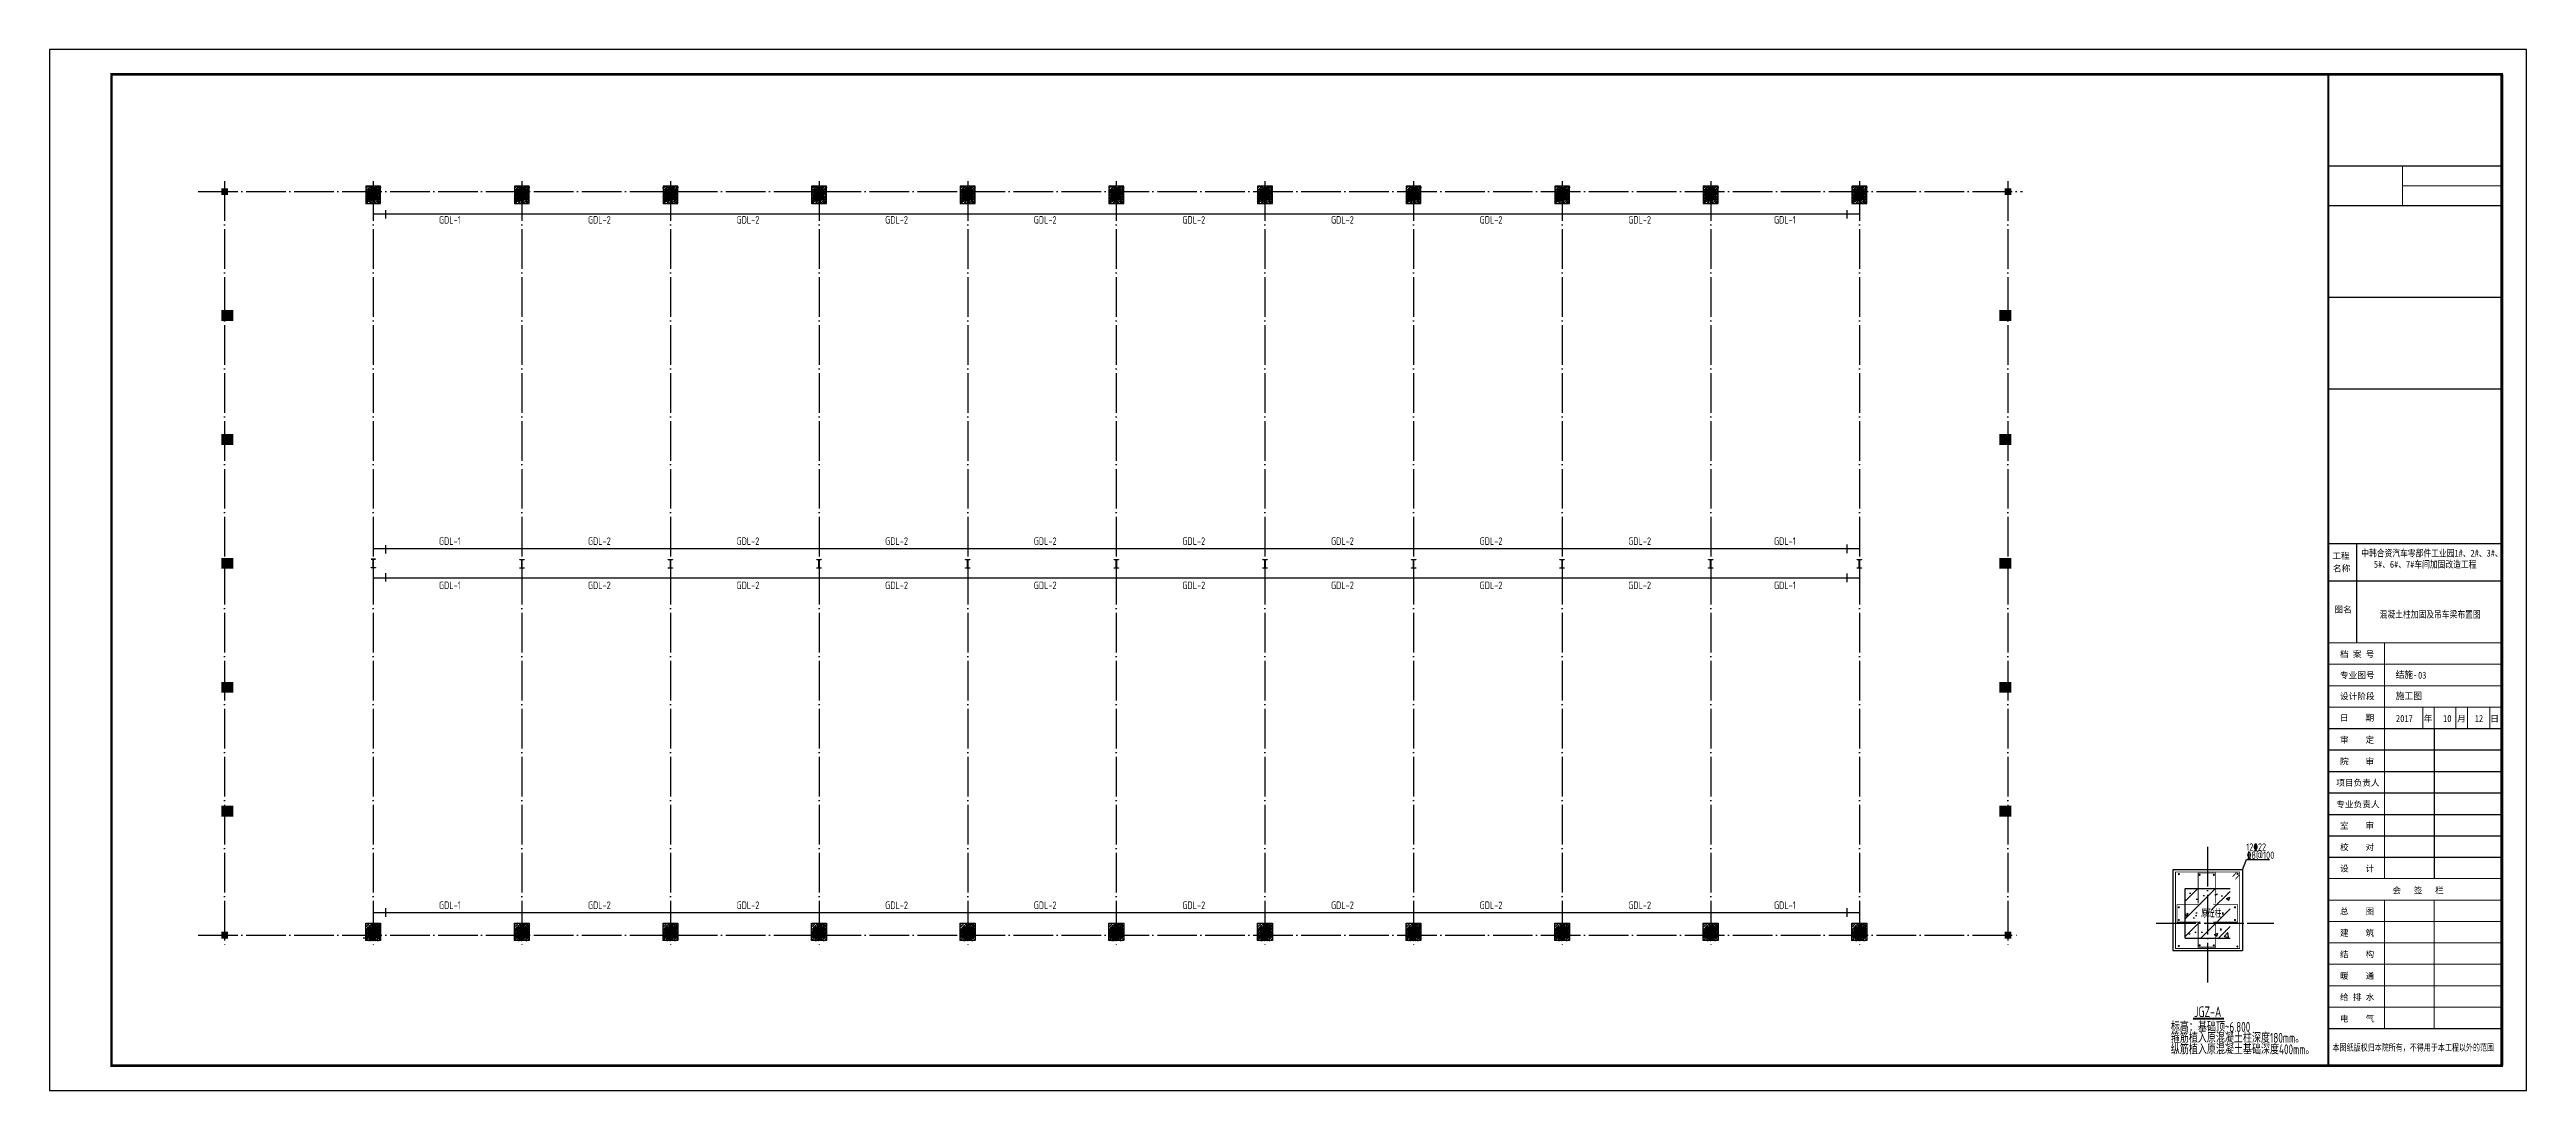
# Model space of a CAD drawing. Extents: x 10220221 to 10320221, y -710711 to -416711.
# Drawn here: x 10220221 to 10320221, y -542711 to -500711 of the extents above; entities that cross this region are included whole.
import ezdxf

# ---------------------------------------------------------------- set-up
doc = ezdxf.new("R2010")
doc.units = 0
doc.header["$LTSCALE"] = 1000
doc.header["$MEASUREMENT"] = 0
doc.linetypes.add('DOTE', pattern=[2.42, 2, -0.2, 0.02, -0.2])
doc.layers.get('0').update_dxf_attribs({"color": 2})
for name, color, linetype in [('AXIS', 3, 'Continuous'), ('DIM_SYMB', 3, 'Continuous'), ('DOTE', 1, 'DOTE'), ('PUB_DIM', 3, 'Continuous'), ('PUB_TEXT', 7, 'Continuous'), ('PUB_TITLE', 4, 'Continuous'), ('柱', 2, 'Continuous'), ('柱平法箍筋', 24, 'Continuous'), ('柱涂实', 54, 'Continuous'), ('楼板负筋钢筋', 1, 'Continuous')]:
    doc.layers.add(name, color=color, linetype=linetype)
doc.layers.add('图签', color=130, linetype='Continuous', lineweight=20)
doc.styles.add('_TCH_DIM', font='tssdeng.shx', dxfattribs={"width": 0.7, "height": 300, "bigfont": 'tssdchn.shx'})
doc.styles.add('TSSD', font='tssdeng.shx', dxfattribs={"width": 0.7, "height": 300, "bigfont": 'tssdchn.shx'})
doc.styles.add('图签字', font='SimSun.ttf', dxfattribs={"height": 250})
pattern_1 = [(45, (444418, 32013.904), (-53.0330086, 53.0330086), []), (50, (444418, 32013.9), (215.1780548, -18.8256405), [22.5, -247.5]), (355, (444418, 32013.9), (-41.6254, 225.65764), [18, -198]), (100.4514, (444435.93, 32012.34), (173.5528145, 206.8318626), [19.122057, -210.3426336]), (46.1842, (444418, 32073.9), (320.1723146, -49.655704), [33.75, -371.25]), (96.6356, (444444.68, 32069.77), (280.398812, 292.235361), [28.683086, -315.5139]), (351.1842, (444418, 32073.9), (280.398584, 292.23558), [27, -297]), (21, (444448, 32058.9), (179.0721156, -120.7856672), [22.5, -247.5]), (326, (444448, 32058.9), (72.9945996, 217.5450135), [18, -198]), (71.4514, (444462.92, 32048.84), (252.0667886, 96.759149), [19.122057, -210.3426336]), (37.5, (444418, 32013.904), (3.6479566, 99.86815615), [0, -195.6, 0, -201, 0, -198.75]), (7.5, (444418, 32013.9), (78.9208612, 118.3235136), [0, -114.6, 0, -191.1, 0, -75.75]), (327.5, (444351.1, 32013.904), (160.14673085, -6.7664615), [0, -75, 0, -234, 0, -310.5]), (317.5, (444321.1, 32013.9), (174.9558508, 30.0314947), [0, -97.5, 0, -155.4, 0, -220.5])]
pattern_2 = [(45, (450418, 32013.904), (-53.0330086, 53.0330086), []), (50, (450418, 32013.9), (215.1780548, -18.8256405), [22.5, -247.5]), (355, (450418, 32013.9), (-41.6254, 225.65764), [18, -198]), (100.4514, (450435.93, 32012.34), (173.5528145, 206.8318626), [19.122057, -210.3426336]), (46.1842, (450418, 32073.9), (320.1723146, -49.655704), [33.75, -371.25]), (96.6356, (450444.68, 32069.77), (280.398812, 292.235361), [28.683086, -315.5139]), (351.1842, (450418, 32073.9), (280.398584, 292.23558), [27, -297]), (21, (450448, 32058.9), (179.0721156, -120.7856672), [22.5, -247.5]), (326, (450448, 32058.9), (72.9945996, 217.5450135), [18, -198]), (71.4514, (450462.92, 32048.84), (252.0667886, 96.759149), [19.122057, -210.3426336]), (37.5, (450418, 32013.904), (3.6479566, 99.86815615), [0, -195.6, 0, -201, 0, -198.75]), (7.5, (450418, 32013.9), (78.9208612, 118.3235136), [0, -114.6, 0, -191.1, 0, -75.75]), (327.5, (450351.1, 32013.904), (160.14673085, -6.7664615), [0, -75, 0, -234, 0, -310.5]), (317.5, (450321.1, 32013.9), (174.9558508, 30.0314947), [0, -97.5, 0, -155.4, 0, -220.5])]
pattern_3 = [(45, (456418, 32013.904), (-53.0330086, 53.0330086), []), (50, (456418, 32013.9), (215.1780548, -18.8256405), [22.5, -247.5]), (355, (456418, 32013.9), (-41.6254, 225.65764), [18, -198]), (100.4514, (456435.93, 32012.34), (173.5528145, 206.8318626), [19.122057, -210.3426336]), (46.1842, (456418, 32073.9), (320.1723146, -49.655704), [33.75, -371.25]), (96.6356, (456444.68, 32069.77), (280.398812, 292.235361), [28.683086, -315.5139]), (351.1842, (456418, 32073.9), (280.398584, 292.23558), [27, -297]), (21, (456448, 32058.9), (179.0721156, -120.7856672), [22.5, -247.5]), (326, (456448, 32058.9), (72.9945996, 217.5450135), [18, -198]), (71.4514, (456462.92, 32048.84), (252.0667886, 96.759149), [19.122057, -210.3426336]), (37.5, (456418, 32013.904), (3.6479566, 99.86815615), [0, -195.6, 0, -201, 0, -198.75]), (7.5, (456418, 32013.9), (78.9208612, 118.3235136), [0, -114.6, 0, -191.1, 0, -75.75]), (327.5, (456351.1, 32013.904), (160.14673085, -6.7664615), [0, -75, 0, -234, 0, -310.5]), (317.5, (456321.1, 32013.9), (174.9558508, 30.0314947), [0, -97.5, 0, -155.4, 0, -220.5])]
pattern_4 = [(45, (462418, 32013.904), (-53.0330086, 53.0330086), []), (50, (462418, 32013.9), (215.1780548, -18.8256405), [22.5, -247.5]), (355, (462418, 32013.9), (-41.6254, 225.65764), [18, -198]), (100.4514, (462435.93, 32012.34), (173.5528145, 206.8318626), [19.122057, -210.3426336]), (46.1842, (462418, 32073.9), (320.1723146, -49.655704), [33.75, -371.25]), (96.6356, (462444.68, 32069.77), (280.398812, 292.235361), [28.683086, -315.5139]), (351.1842, (462418, 32073.9), (280.398584, 292.23558), [27, -297]), (21, (462448, 32058.9), (179.0721156, -120.7856672), [22.5, -247.5]), (326, (462448, 32058.9), (72.9945996, 217.5450135), [18, -198]), (71.4514, (462462.92, 32048.84), (252.0667886, 96.759149), [19.122057, -210.3426336]), (37.5, (462418, 32013.904), (3.6479566, 99.86815615), [0, -195.6, 0, -201, 0, -198.75]), (7.5, (462418, 32013.9), (78.9208612, 118.3235136), [0, -114.6, 0, -191.1, 0, -75.75]), (327.5, (462351.1, 32013.904), (160.14673085, -6.7664615), [0, -75, 0, -234, 0, -310.5]), (317.5, (462321.1, 32013.9), (174.9558508, 30.0314947), [0, -97.5, 0, -155.4, 0, -220.5])]
pattern_5 = [(45, (468418, 32013.904), (-53.0330086, 53.0330086), []), (50, (468418, 32013.9), (215.1780548, -18.8256405), [22.5, -247.5]), (355, (468418, 32013.9), (-41.6254, 225.65764), [18, -198]), (100.4514, (468435.93, 32012.34), (173.5528145, 206.8318626), [19.122057, -210.3426336]), (46.1842, (468418, 32073.9), (320.1723146, -49.655704), [33.75, -371.25]), (96.6356, (468444.68, 32069.77), (280.398812, 292.235361), [28.683086, -315.5139]), (351.1842, (468418, 32073.9), (280.398584, 292.23558), [27, -297]), (21, (468448, 32058.9), (179.0721156, -120.7856672), [22.5, -247.5]), (326, (468448, 32058.9), (72.9945996, 217.5450135), [18, -198]), (71.4514, (468462.92, 32048.84), (252.0667886, 96.759149), [19.122057, -210.3426336]), (37.5, (468418, 32013.904), (3.6479566, 99.86815615), [0, -195.6, 0, -201, 0, -198.75]), (7.5, (468418, 32013.9), (78.9208612, 118.3235136), [0, -114.6, 0, -191.1, 0, -75.75]), (327.5, (468351.1, 32013.904), (160.14673085, -6.7664615), [0, -75, 0, -234, 0, -310.5]), (317.5, (468321.1, 32013.9), (174.9558508, 30.0314947), [0, -97.5, 0, -155.4, 0, -220.5])]
pattern_6 = [(45, (474418, 32013.904), (-53.0330086, 53.0330086), []), (50, (474418, 32013.9), (215.1780548, -18.8256405), [22.5, -247.5]), (355, (474418, 32013.9), (-41.6254, 225.65764), [18, -198]), (100.4514, (474435.93, 32012.34), (173.5528145, 206.8318626), [19.122057, -210.3426336]), (46.1842, (474418, 32073.9), (320.1723146, -49.655704), [33.75, -371.25]), (96.6356, (474444.68, 32069.77), (280.398812, 292.235361), [28.683086, -315.5139]), (351.1842, (474418, 32073.9), (280.398584, 292.23558), [27, -297]), (21, (474448, 32058.9), (179.0721156, -120.7856672), [22.5, -247.5]), (326, (474448, 32058.9), (72.9945996, 217.5450135), [18, -198]), (71.4514, (474462.92, 32048.84), (252.0667886, 96.759149), [19.122057, -210.3426336]), (37.5, (474418, 32013.904), (3.6479566, 99.86815615), [0, -195.6, 0, -201, 0, -198.75]), (7.5, (474418, 32013.9), (78.9208612, 118.3235136), [0, -114.6, 0, -191.1, 0, -75.75]), (327.5, (474351.1, 32013.904), (160.14673085, -6.7664615), [0, -75, 0, -234, 0, -310.5]), (317.5, (474321.1, 32013.9), (174.9558508, 30.0314947), [0, -97.5, 0, -155.4, 0, -220.5])]
pattern_7 = [(45, (480418, 32013.904), (-53.0330086, 53.0330086), []), (50, (480418, 32013.9), (215.1780548, -18.8256405), [22.5, -247.5]), (355, (480418, 32013.9), (-41.6254, 225.65764), [18, -198]), (100.4514, (480435.93, 32012.34), (173.5528145, 206.8318626), [19.122057, -210.3426336]), (46.1842, (480418, 32073.9), (320.1723146, -49.655704), [33.75, -371.25]), (96.6356, (480444.68, 32069.77), (280.398812, 292.235361), [28.683086, -315.5139]), (351.1842, (480418, 32073.9), (280.398584, 292.23558), [27, -297]), (21, (480448, 32058.9), (179.0721156, -120.7856672), [22.5, -247.5]), (326, (480448, 32058.9), (72.9945996, 217.5450135), [18, -198]), (71.4514, (480462.92, 32048.84), (252.0667886, 96.759149), [19.122057, -210.3426336]), (37.5, (480418, 32013.904), (3.6479566, 99.86815615), [0, -195.6, 0, -201, 0, -198.75]), (7.5, (480418, 32013.9), (78.9208612, 118.3235136), [0, -114.6, 0, -191.1, 0, -75.75]), (327.5, (480351.1, 32013.904), (160.14673085, -6.7664615), [0, -75, 0, -234, 0, -310.5]), (317.5, (480321.1, 32013.9), (174.9558508, 30.0314947), [0, -97.5, 0, -155.4, 0, -220.5])]
pattern_8 = [(45, (486418, 32013.904), (-53.0330086, 53.0330086), []), (50, (486418, 32013.9), (215.1780548, -18.8256405), [22.5, -247.5]), (355, (486418, 32013.9), (-41.6254, 225.65764), [18, -198]), (100.4514, (486435.93, 32012.34), (173.5528145, 206.8318626), [19.122057, -210.3426336]), (46.1842, (486418, 32073.9), (320.1723146, -49.655704), [33.75, -371.25]), (96.6356, (486444.68, 32069.77), (280.398812, 292.235361), [28.683086, -315.5139]), (351.1842, (486418, 32073.9), (280.398584, 292.23558), [27, -297]), (21, (486448, 32058.9), (179.0721156, -120.7856672), [22.5, -247.5]), (326, (486448, 32058.9), (72.9945996, 217.5450135), [18, -198]), (71.4514, (486462.92, 32048.84), (252.0667886, 96.759149), [19.122057, -210.3426336]), (37.5, (486418, 32013.904), (3.6479566, 99.86815615), [0, -195.6, 0, -201, 0, -198.75]), (7.5, (486418, 32013.9), (78.9208612, 118.3235136), [0, -114.6, 0, -191.1, 0, -75.75]), (327.5, (486351.1, 32013.904), (160.14673085, -6.7664615), [0, -75, 0, -234, 0, -310.5]), (317.5, (486321.1, 32013.9), (174.9558508, 30.0314947), [0, -97.5, 0, -155.4, 0, -220.5])]
pattern_9 = [(45, (492418, 32013.904), (-53.0330086, 53.0330086), []), (50, (492418, 32013.9), (215.1780548, -18.8256405), [22.5, -247.5]), (355, (492418, 32013.9), (-41.6254, 225.65764), [18, -198]), (100.4514, (492435.93, 32012.34), (173.5528145, 206.8318626), [19.122057, -210.3426336]), (46.1842, (492418, 32073.9), (320.1723146, -49.655704), [33.75, -371.25]), (96.6356, (492444.68, 32069.77), (280.398812, 292.235361), [28.683086, -315.5139]), (351.1842, (492418, 32073.9), (280.398584, 292.23558), [27, -297]), (21, (492448, 32058.9), (179.0721156, -120.7856672), [22.5, -247.5]), (326, (492448, 32058.9), (72.9945996, 217.5450135), [18, -198]), (71.4514, (492462.92, 32048.84), (252.0667886, 96.759149), [19.122057, -210.3426336]), (37.5, (492418, 32013.904), (3.6479566, 99.86815615), [0, -195.6, 0, -201, 0, -198.75]), (7.5, (492418, 32013.9), (78.9208612, 118.3235136), [0, -114.6, 0, -191.1, 0, -75.75]), (327.5, (492351.1, 32013.904), (160.14673085, -6.7664615), [0, -75, 0, -234, 0, -310.5]), (317.5, (492321.1, 32013.9), (174.9558508, 30.0314947), [0, -97.5, 0, -155.4, 0, -220.5])]
pattern_10 = [(45, (498418, 32013.904), (-53.0330086, 53.0330086), []), (50, (498418, 32013.9), (215.1780548, -18.8256405), [22.5, -247.5]), (355, (498418, 32013.9), (-41.6254, 225.65764), [18, -198]), (100.4514, (498435.93, 32012.34), (173.5528145, 206.8318626), [19.122057, -210.3426336]), (46.1842, (498418, 32073.9), (320.1723146, -49.655704), [33.75, -371.25]), (96.6356, (498444.68, 32069.77), (280.398812, 292.235361), [28.683086, -315.5139]), (351.1842, (498418, 32073.9), (280.398584, 292.23558), [27, -297]), (21, (498448, 32058.9), (179.0721156, -120.7856672), [22.5, -247.5]), (326, (498448, 32058.9), (72.9945996, 217.5450135), [18, -198]), (71.4514, (498462.92, 32048.84), (252.0667886, 96.759149), [19.122057, -210.3426336]), (37.5, (498418, 32013.904), (3.6479566, 99.86815615), [0, -195.6, 0, -201, 0, -198.75]), (7.5, (498418, 32013.9), (78.9208612, 118.3235136), [0, -114.6, 0, -191.1, 0, -75.75]), (327.5, (498351.1, 32013.904), (160.14673085, -6.7664615), [0, -75, 0, -234, 0, -310.5]), (317.5, (498321.1, 32013.9), (174.9558508, 30.0314947), [0, -97.5, 0, -155.4, 0, -220.5])]
pattern_11 = [(45, (504418, 32013.904), (-53.0330086, 53.0330086), []), (50, (504418, 32013.9), (215.1780548, -18.8256405), [22.5, -247.5]), (355, (504418, 32013.9), (-41.6254, 225.65764), [18, -198]), (100.4514, (504435.93, 32012.34), (173.5528145, 206.8318626), [19.122057, -210.3426336]), (46.1842, (504418, 32073.9), (320.1723146, -49.655704), [33.75, -371.25]), (96.6356, (504444.68, 32069.77), (280.398812, 292.235361), [28.683086, -315.5139]), (351.1842, (504418, 32073.9), (280.398584, 292.23558), [27, -297]), (21, (504448, 32058.9), (179.0721156, -120.7856672), [22.5, -247.5]), (326, (504448, 32058.9), (72.9945996, 217.5450135), [18, -198]), (71.4514, (504462.92, 32048.84), (252.0667886, 96.759149), [19.122057, -210.3426336]), (37.5, (504418, 32013.904), (3.6479566, 99.86815615), [0, -195.6, 0, -201, 0, -198.75]), (7.5, (504418, 32013.9), (78.9208612, 118.3235136), [0, -114.6, 0, -191.1, 0, -75.75]), (327.5, (504351.1, 32013.904), (160.14673085, -6.7664615), [0, -75, 0, -234, 0, -310.5]), (317.5, (504321.1, 32013.9), (174.9558508, 30.0314947), [0, -97.5, 0, -155.4, 0, -220.5])]

msp = doc.modelspace()

# ---------------------------------------------------------------- texts
at = {"linetype": 'ByBlock', "ltscale": 0.01, "style": 'TSSD', "width": 0.7}
for s, p in [('GDL-1', (10235942, -507732)), ('GDL-2', (10241957, -507732)), ('GDL-2', (10247957, -507732)), ('GDL-2', (10253957, -507732)), ('GDL-2', (10259957, -507732)), ('GDL-2', (10265957, -507732)), ('GDL-2', (10271957, -507732)), ('GDL-2', (10277957, -507732)), ('GDL-2', (10283957, -507732)), ('GDL-1', (10289842, -507732)), ('GDL-1', (10235942, -520696)), ('GDL-2', (10241957, -520696)), ('GDL-2', (10247957, -520696)), ('GDL-2', (10253957, -520696)), ('GDL-2', (10259957, -520696)), ('GDL-2', (10265957, -520696)), ('GDL-2', (10271957, -520696)), ('GDL-2', (10277957, -520696)), ('GDL-2', (10283957, -520696)), ('GDL-1', (10289842, -520696)), ('GDL-1', (10235942, -522479)), ('GDL-2', (10241957, -522479)), ('GDL-2', (10247957, -522479)), ('GDL-2', (10253957, -522479)), ('GDL-2', (10259957, -522479)), ('GDL-2', (10265957, -522479)), ('GDL-2', (10271957, -522479)), ('GDL-2', (10277957, -522479)), ('GDL-2', (10283957, -522479)), ('GDL-1', (10289842, -522479)), ('GDL-1', (10235942, -535386)), ('GDL-2', (10241957, -535386)), ('GDL-2', (10247957, -535386)), ('GDL-2', (10253957, -535386)), ('GDL-2', (10259957, -535386)), ('GDL-2', (10265957, -535386)), ('GDL-2', (10271957, -535386)), ('GDL-2', (10277957, -535386)), ('GDL-2', (10283957, -535386)), ('GDL-1', (10289842, -535386))]:
    msp.add_text(s, height=300, dxfattribs=at).set_placement(p)
at = {"color": 7, "style": 'TSSD', "width": 0.7}
for s, p in [('标高：基础顶~6.800', (10305863, -540347)), ('纵筋植入原混凝土基础深度400mm。', (10305863, -541253)), ('箍筋植入原混凝土柱深度180mm。', (10305863, -540789))]:
    msp.add_text(s, height=400, dxfattribs=at).set_placement(p)
at = {"layer": 'PUB_DIM', "color": 1, "linetype": 'ByBlock', "style": '图签字', "width": 0.8}
for s, p in [('混凝土柱加固及吊车梁布置图', (10314296, -523640)), ('03', (10315846, -526096))]:
    msp.add_text(s, height=280, dxfattribs=at).set_placement(p)
at = {"layer": 'PUB_TEXT'}
for s, height, style, width, p in [('12%%13222', 300, 'TSSD', 0.7, (10308910, -533041)), ('\x848@100', 300, 'TSSD', 0.7, (10308935, -533368)), ('原砼柱', 300, 'TSSD', 0.7, (10307087, -535733)), ('JGZ-A', 425, '_TCH_DIM', 0.705882, (10306807, -539749))]:
    msp.add_text(s, height=height, dxfattribs=dict(at, style=style, width=width)).set_placement(p)

# ---------------------------------------------------------------- blocks, each defined once
blk = doc.blocks.new('$titleblk$00000195')
at = {"color": 4}
for p, q in [((-58.6, 210.6), (-58.6, 170.6)), ((-27.3, 136), (-27.3, 75.5)), ((-70, 127.4), (0, 127.4)), ((-70, 118.7), (0, 118.7)), ((-70, 110.1), (0, 110.1)), ((-70, 101.4), (0, 101.4)), ((-70, 92.8), (0, 92.8)), ((-70, 84.1), (0, 84.1))]:
    blk.add_line(p, q, dxfattribs=at)
at = {"color": 4, "const_width": 0.5}
blk.add_lwpolyline([(0, 310), (-70, 310)], dxfattribs=at)
at = {"layer": '图签', "color": 4}
for p, q in [((-40, 363), (-40, 347)), ((0, 355), (-40, 355)), ((-70, 162), (0, 162)), ((0, 153.3), (-70, 153.3)), ((-70, 144.7), (0, 144.7)), ((-52.3, 144.7), (-4.8, 144.7)), ((-47.3, 136), (-47.3, 144.7)), ((-31.9, 144.7), (-31.9, 136)), ((-27.3, 144.7), (-27.3, 136)), ((-18.5, 144.7), (-18.5, 136)), ((-13.8, 144.7), (-13.8, 136)), ((-4.8, 144.7), (-4.8, 136)), ((-4.8, 144.7), (-4.8, 136)), ((-47.3, 75.5), (-47.3, 136)), ((-4.8, 136), (-30.7, 136)), ((-27.3, 136), (-27.3, 75.5)), ((-70, 75.5), (0, 75.5)), ((-30.7, 75.5), (-52.3, 75.5)), ((-70, 66.8), (0, 66.8)), ((-47.3, 14.9), (-47.3, 66.8)), ((-47.3, 66.8), (-30.7, 66.8)), ((-27.3, 66.8), (-27.3, 14.9)), ((-27.3, 66.8), (-27.3, 14.9)), ((-70, 58.2), (0, 58.2)), ((-70, 49.5), (0, 49.5)), ((-70, 40.9), (0, 40.9)), ((-70, 32.2), (0, 32.2)), ((-70, 23.6), (0, 23.6)), ((-30.7, 14.9), (-47.3, 14.9))]:
    blk.add_line(p, q, dxfattribs=at)
at = {"layer": '图签'}
blk.add_line((-47.3, 136), (-47.3, 170.6), dxfattribs=at)
at = {"layer": '图签', "color": 4, "const_width": 0.8}
blk.add_lwpolyline([(-70, 400), (0, 400), (0, 0), (-70, 0), (-70, 400)], close=True, dxfattribs=at)
at = {"layer": '图签', "color": 4}
for points, const_width in [([(0, 0), (0, 400)], 1.2), ([(0, 363), (-70, 363)], 0.5), ([(0, 347), (-70, 347)], 0.5), ([(0, 273), (-70, 273)], 0.5), ([(0, 210.6), (-70, 210.6)], 0.5), ([(0, 195.6), (-70, 195.6)], 0.5), ([(0, 170.6), (-70, 170.6)], 0.5), ([(0, 136), (-70, 136)], 0.5), ([(-70, 75.5), (0, 75.5)], 0.5), ([(-70, 75.5), (0, 75.5)], 0.5), ([(-70, 14.9), (0, 14.9)], 0.5)]:
    blk.add_lwpolyline(points, dxfattribs=dict(at, const_width=const_width))
at = {"linetype": 'Continuous', "style": '图签字'}
for s, p in [('工程', (-68.4, 204.5)), ('名称', (-68.1, 199.4)), ('图名', (-67.5, 182.8)), ('档 案 号', (-65.3, 164.8)), ('设计阶段', (-65.3, 147.8)), ('专业图号', (-65.3, 156.3)), ('日    期', (-65.3, 139.1)), ('年', (-31.5, 138.8)), ('月', (-18, 138.8)), ('日', (-4.6, 138.8)), ('审    定', (-65.3, 130.2)), ('院    审', (-65.3, 121.5)), ('项目负责人', (-66.8, 112.9)), ('专业负责人', (-66.8, 104.2)), ('室    审', (-65.3, 95.6)), ('校    对', (-65.3, 86.9)), ('设    计', (-65.3, 78.3)), ('会   签   栏', (-44.1, 69.5)), ('总    图', (-65.3, 61)), ('建    筑', (-65.3, 52.3)), ('结    构', (-65.3, 43.7)), ('暖    通', (-65.3, 35)), ('给 排 水', (-65.3, 26.4)), ('电    气', (-65.3, 17.7))]:
    blk.add_text(s, height=2.5, dxfattribs=at).set_placement(p)
at = {"color": 1, "linetype": 'Continuous', "style": '图签字', "width": 0.75}
blk.add_text('本图纸版权归本院所有，不得用于本工程以外的范围', height=2.7, dxfattribs=at).set_placement((-68.3, 6))
at = {"layer": 'PUB_DIM', "color": 1, "linetype": 'ByBlock', "style": '图签字'}
for s, width, p in [('中韩合资汽车零部件工业园1#、2#、3#、', 0.8, (-56.7, 205.4)), ('5#、6#、7#车间加固改造工程', 0.8, (-51.6, 200.9)), ('2017', 0.9, (-42.7, 138.7)), ('10', 0.9, (-23.7, 138.7)), ('12', 0.9, (-10.9, 138.7))]:
    blk.add_text(s, height=2.8, dxfattribs=dict(at, width=width)).set_placement(p)
at = {"layer": 'PUB_DIM', "linetype": 'ByBlock', "style": '图签字', "width": 0.9}
for s, p in [('结施-', (-42.8, 156.4)), ('施工图', (-42.8, 147.8))]:
    blk.add_text(s, height=2.8, dxfattribs=at).set_placement(p)

# ---------------------------------------------------------------- hatches: boundary and pattern name
h = msp.add_hatch()
h.set_pattern_fill('钢筋混凝土', color=256, scale=30)
h.set_pattern_definition(pattern_1)
h.paths.add_polyline_path([(10233589, -506923), (10232989, -506923), (10232989, -506223), (10233589, -506223)])
h.paths.add_polyline_path([(10233489, -506323), (10233089, -506323), (10233089, -506773), (10233489, -506773)], flags=16)
h = msp.add_hatch()
h.set_pattern_fill('钢筋混凝土', color=256, scale=30)
h.set_pattern_definition(pattern_2)
h.paths.add_polyline_path([(10239589, -506923), (10238989, -506923), (10238989, -506223), (10239589, -506223)])
h.paths.add_polyline_path([(10239489, -506323), (10239089, -506323), (10239089, -506773), (10239489, -506773)], flags=16)
h = msp.add_hatch()
h.set_pattern_fill('钢筋混凝土', color=256, scale=30)
h.set_pattern_definition(pattern_3)
h.paths.add_polyline_path([(10245589, -506923), (10244989, -506923), (10244989, -506223), (10245589, -506223)])
h.paths.add_polyline_path([(10245489, -506323), (10245089, -506323), (10245089, -506773), (10245489, -506773)], flags=16)
h = msp.add_hatch()
h.set_pattern_fill('钢筋混凝土', color=256, scale=30)
h.set_pattern_definition(pattern_4)
h.paths.add_polyline_path([(10251589, -506923), (10250989, -506923), (10250989, -506223), (10251589, -506223)])
h.paths.add_polyline_path([(10251489, -506323), (10251089, -506323), (10251089, -506773), (10251489, -506773)], flags=16)
h = msp.add_hatch()
h.set_pattern_fill('钢筋混凝土', color=256, scale=30)
h.set_pattern_definition(pattern_5)
h.paths.add_polyline_path([(10257589, -506923), (10256989, -506923), (10256989, -506223), (10257589, -506223)])
h.paths.add_polyline_path([(10257489, -506323), (10257089, -506323), (10257089, -506773), (10257489, -506773)], flags=16)
h = msp.add_hatch()
h.set_pattern_fill('钢筋混凝土', color=256, scale=30)
h.set_pattern_definition(pattern_6)
h.paths.add_polyline_path([(10263589, -506923), (10262989, -506923), (10262989, -506223), (10263589, -506223)])
h.paths.add_polyline_path([(10263489, -506323), (10263089, -506323), (10263089, -506773), (10263489, -506773)], flags=16)
h = msp.add_hatch()
h.set_pattern_fill('钢筋混凝土', color=256, scale=30)
h.set_pattern_definition(pattern_7)
h.paths.add_polyline_path([(10269589, -506923), (10268989, -506923), (10268989, -506223), (10269589, -506223)])
h.paths.add_polyline_path([(10269489, -506323), (10269089, -506323), (10269089, -506773), (10269489, -506773)], flags=16)
h = msp.add_hatch()
h.set_pattern_fill('钢筋混凝土', color=256, scale=30)
h.set_pattern_definition(pattern_8)
h.paths.add_polyline_path([(10275589, -506923), (10274989, -506923), (10274989, -506223), (10275589, -506223)])
h.paths.add_polyline_path([(10275489, -506323), (10275089, -506323), (10275089, -506773), (10275489, -506773)], flags=16)
h = msp.add_hatch()
h.set_pattern_fill('钢筋混凝土', color=256, scale=30)
h.set_pattern_definition(pattern_9)
h.paths.add_polyline_path([(10281589, -506923), (10280989, -506923), (10280989, -506223), (10281589, -506223)])
h.paths.add_polyline_path([(10281489, -506323), (10281089, -506323), (10281089, -506773), (10281489, -506773)], flags=16)
h = msp.add_hatch()
h.set_pattern_fill('钢筋混凝土', color=256, scale=30)
h.set_pattern_definition(pattern_10)
h.paths.add_polyline_path([(10287589, -506923), (10286989, -506923), (10286989, -506223), (10287589, -506223)])
h.paths.add_polyline_path([(10287489, -506323), (10287089, -506323), (10287089, -506773), (10287489, -506773)], flags=16)
h = msp.add_hatch()
h.set_pattern_fill('钢筋混凝土', color=256, scale=30)
h.set_pattern_definition(pattern_11)
h.paths.add_polyline_path([(10293589, -506923), (10292989, -506923), (10292989, -506223), (10293589, -506223)])
h.paths.add_polyline_path([(10293489, -506323), (10293089, -506323), (10293089, -506773), (10293489, -506773)], flags=16)
h = msp.add_hatch()
h.set_pattern_fill('钢筋混凝土', color=256, scale=200, style=0)
h.set_pattern_definition([(45, (8596422.45, -273683.4), (-353.55339, 353.55339), []), (50, (8596422.4, -273683.4), (1434.5204, -125.5043), [150, -1650]), (355, (8596422.4, -273683.4), (-277.5027, 1504.3843), [120, -1320]), (100.4514, (8596542, -273693.9), (1157.0188, 1378.8791), [127.4804, -1402.2842]), (46.1842, (8596422.4, -273283.4), (2134.4821, -331.038), [225, -2475]), (96.6356, (8596600.3, -273311), (1869.3254, 1948.2357), [191.2206, -2103.426]), (351.1842, (8596422.4, -273283.4), (1869.324, 1948.2372), [180, -1980]), (21, (8596622.4, -273383.4), (1193.8141, -805.2378), [150, -1650]), (326, (8596622.4, -273383.4), (486.6307, 1450.3001), [120, -1320]), (71.4514, (8596722, -273450.5), (1680.4453, 645.061), [127.4804, -1402.2842]), (37.5, (8596422.45, -273683.4), (24.31971, 665.78771), [0, -1304, 0, -1340, 0, -1325]), (7.5, (8596422.45, -273683.4), (526.13907, 788.82342), [0, -764, 0, -1274, 0, -505]), (327.5, (8595976.45, -273683.4), (1067.64487, -45.10974), [0, -500, 0, -1560, 0, -2070]), (317.5, (8595776.4, -273683.4), (1166.37234, 200.20996), [0, -650, 0, -1036, 0, -1470])])
h.paths.add_polyline_path([(10306440, -534564), (10306440, -536564), (10308255, -536564), (10308255, -534564)])
h.paths.add_polyline_path([(10307751, -535428), (10307751, -535903), (10307020, -535903), (10307020, -535428)])
h = msp.add_hatch()
h.set_pattern_fill('钢筋混凝土', color=256, scale=30)
h.set_pattern_definition(pattern_1)
h.paths.add_polyline_path([(10233589, -535963), (10232989, -535963), (10232989, -536663), (10233589, -536663)])
h.paths.add_polyline_path([(10233489, -536563), (10233089, -536563), (10233089, -536113), (10233489, -536113)], flags=16)
h = msp.add_hatch()
h.set_pattern_fill('钢筋混凝土', color=256, scale=30)
h.set_pattern_definition(pattern_2)
h.paths.add_polyline_path([(10239589, -535963), (10238989, -535963), (10238989, -536663), (10239589, -536663)])
h.paths.add_polyline_path([(10239489, -536563), (10239089, -536563), (10239089, -536113), (10239489, -536113)], flags=16)
h = msp.add_hatch()
h.set_pattern_fill('钢筋混凝土', color=256, scale=30)
h.set_pattern_definition(pattern_3)
h.paths.add_polyline_path([(10245589, -535963), (10244989, -535963), (10244989, -536663), (10245589, -536663)])
h.paths.add_polyline_path([(10245489, -536563), (10245089, -536563), (10245089, -536113), (10245489, -536113)], flags=16)
h = msp.add_hatch()
h.set_pattern_fill('钢筋混凝土', color=256, scale=30)
h.set_pattern_definition(pattern_4)
h.paths.add_polyline_path([(10251589, -535963), (10250989, -535963), (10250989, -536663), (10251589, -536663)])
h.paths.add_polyline_path([(10251489, -536563), (10251089, -536563), (10251089, -536113), (10251489, -536113)], flags=16)
h = msp.add_hatch()
h.set_pattern_fill('钢筋混凝土', color=256, scale=30)
h.set_pattern_definition(pattern_5)
h.paths.add_polyline_path([(10257589, -535963), (10256989, -535963), (10256989, -536663), (10257589, -536663)])
h.paths.add_polyline_path([(10257489, -536563), (10257089, -536563), (10257089, -536113), (10257489, -536113)], flags=16)
h = msp.add_hatch()
h.set_pattern_fill('钢筋混凝土', color=256, scale=30)
h.set_pattern_definition(pattern_6)
h.paths.add_polyline_path([(10263589, -535963), (10262989, -535963), (10262989, -536663), (10263589, -536663)])
h.paths.add_polyline_path([(10263489, -536563), (10263089, -536563), (10263089, -536113), (10263489, -536113)], flags=16)
h = msp.add_hatch()
h.set_pattern_fill('钢筋混凝土', color=256, scale=30)
h.set_pattern_definition(pattern_7)
h.paths.add_polyline_path([(10269589, -535963), (10268989, -535963), (10268989, -536663), (10269589, -536663)])
h.paths.add_polyline_path([(10269489, -536563), (10269089, -536563), (10269089, -536113), (10269489, -536113)], flags=16)
h = msp.add_hatch()
h.set_pattern_fill('钢筋混凝土', color=256, scale=30)
h.set_pattern_definition(pattern_8)
h.paths.add_polyline_path([(10275589, -535963), (10274989, -535963), (10274989, -536663), (10275589, -536663)])
h.paths.add_polyline_path([(10275489, -536563), (10275089, -536563), (10275089, -536113), (10275489, -536113)], flags=16)
h = msp.add_hatch()
h.set_pattern_fill('钢筋混凝土', color=256, scale=30)
h.set_pattern_definition(pattern_9)
h.paths.add_polyline_path([(10281589, -535963), (10280989, -535963), (10280989, -536663), (10281589, -536663)])
h.paths.add_polyline_path([(10281489, -536563), (10281089, -536563), (10281089, -536113), (10281489, -536113)], flags=16)
h = msp.add_hatch()
h.set_pattern_fill('钢筋混凝土', color=256, scale=30)
h.set_pattern_definition(pattern_10)
h.paths.add_polyline_path([(10287589, -535963), (10286989, -535963), (10286989, -536663), (10287589, -536663)])
h.paths.add_polyline_path([(10287489, -536563), (10287089, -536563), (10287089, -536113), (10287489, -536113)], flags=16)
h = msp.add_hatch()
h.set_pattern_fill('钢筋混凝土', color=256, scale=30)
h.set_pattern_definition(pattern_11)
h.paths.add_polyline_path([(10293589, -535963), (10292989, -535963), (10292989, -536663), (10293589, -536663)])
h.paths.add_polyline_path([(10293489, -536563), (10293089, -536563), (10293089, -536113), (10293489, -536113)], flags=16)

# ---------------------------------------------------------------- linework, layer by layer
for p, q in [((10232989, -535963, 0), (10233589, -535963, 0)), ((10233489, -536563, 0), (10232886, -536563, 0))]:
    msp.add_line(p, q)
at = {"elevation": 0}
for points in [[(10232989, -506923), (10233589, -506923), (10233589, -506223), (10232989, -506223), (10232989, -506923)], [(10238989, -506923), (10239589, -506923), (10239589, -506223), (10238989, -506223), (10238989, -506923)], [(10244989, -506923), (10245589, -506923), (10245589, -506223), (10244989, -506223), (10244989, -506923)], [(10250989, -506923), (10251589, -506923), (10251589, -506223), (10250989, -506223), (10250989, -506923)], [(10256989, -506923), (10257589, -506923), (10257589, -506223), (10256989, -506223), (10256989, -506923)], [(10262989, -506923), (10263589, -506923), (10263589, -506223), (10262989, -506223), (10262989, -506923)], [(10268989, -506923), (10269589, -506923), (10269589, -506223), (10268989, -506223), (10268989, -506923)], [(10274989, -506923), (10275589, -506923), (10275589, -506223), (10274989, -506223), (10274989, -506923)], [(10280989, -506923), (10281589, -506923), (10281589, -506223), (10280989, -506223), (10280989, -506923)], [(10286989, -506923), (10287589, -506923), (10287589, -506223), (10286989, -506223), (10286989, -506923)], [(10292989, -506923), (10293589, -506923), (10293589, -506223), (10292989, -506223), (10292989, -506923)], [(10232989, -535963), (10233589, -535963), (10233589, -536663), (10232989, -536663), (10232989, -535963)], [(10238989, -535963), (10239589, -535963), (10239589, -536663), (10238989, -536663), (10238989, -535963)], [(10244989, -535963), (10245589, -535963), (10245589, -536663), (10244989, -536663), (10244989, -535963)], [(10250989, -535963), (10251589, -535963), (10251589, -536663), (10250989, -536663), (10250989, -535963)], [(10256989, -535963), (10257589, -535963), (10257589, -536663), (10256989, -536663), (10256989, -535963)], [(10262989, -535963), (10263589, -535963), (10263589, -536663), (10262989, -536663), (10262989, -535963)], [(10268989, -535963), (10269589, -535963), (10269589, -536663), (10268989, -536663), (10268989, -535963)], [(10274989, -535963), (10275589, -535963), (10275589, -536663), (10274989, -536663), (10274989, -535963)], [(10280989, -535963), (10281589, -535963), (10281589, -536663), (10280989, -536663), (10280989, -535963)], [(10286989, -535963), (10287589, -535963), (10287589, -536663), (10286989, -536663), (10286989, -535963)], [(10292989, -535963), (10293589, -535963), (10293589, -536663), (10292989, -536663), (10292989, -535963)]]:
    msp.add_lwpolyline(points, dxfattribs=at)
at = {"linetype": 'DOTE', "const_width": 50, "elevation": 0}
for points in [[(10233289, -507348), (10293289, -507348)], [(10233789, -507536), (10233789, -507181)], [(10292789, -507536), (10292789, -507181)], [(10233789, -521058), (10233789, -520704)], [(10292789, -521036), (10292789, -520681)], [(10233789, -521828), (10233789, -522183)], [(10292789, -521851), (10292789, -522206)], [(10233289, -535538), (10293289, -535538)], [(10233789, -535351), (10233789, -535706)], [(10292789, -535351), (10292789, -535706)]]:
    msp.add_lwpolyline(points, dxfattribs=at)
at = {"linetype": 'DOTE', "const_width": 50}
for points in [[(10233289, -520848), (10293289, -520848)], [(10233289, -522038), (10293289, -522038)]]:
    msp.add_lwpolyline(points, dxfattribs=at)
at = {"color": 2}
msp.add_lwpolyline([(10233293, -521606), (10233377, -521606), (10233377, -521618), (10233202, -521618), (10233202, -521606), (10233285, -521606), (10233285, -521280), (10233202, -521280), (10233202, -521268), (10233377, -521268), (10233377, -521280), (10233293, -521280), (10233293, -521606)], dxfattribs=at)
at = {"color": 2, "elevation": 0}
for points in [[(10239293, -521622), (10239377, -521622), (10239377, -521634), (10239202, -521634), (10239202, -521622), (10239285, -521622), (10239285, -521296), (10239202, -521296), (10239202, -521284), (10239377, -521284), (10239377, -521296), (10239293, -521296), (10239293, -521622)], [(10245293, -521622), (10245377, -521622), (10245377, -521634), (10245202, -521634), (10245202, -521622), (10245285, -521622), (10245285, -521296), (10245202, -521296), (10245202, -521284), (10245377, -521284), (10245377, -521296), (10245293, -521296), (10245293, -521622)], [(10251293, -521622), (10251377, -521622), (10251377, -521634), (10251202, -521634), (10251202, -521622), (10251285, -521622), (10251285, -521296), (10251202, -521296), (10251202, -521284), (10251377, -521284), (10251377, -521296), (10251293, -521296), (10251293, -521622)], [(10257293, -521622), (10257377, -521622), (10257377, -521634), (10257202, -521634), (10257202, -521622), (10257285, -521622), (10257285, -521296), (10257202, -521296), (10257202, -521284), (10257377, -521284), (10257377, -521296), (10257293, -521296), (10257293, -521622)], [(10263293, -521622), (10263377, -521622), (10263377, -521634), (10263202, -521634), (10263202, -521622), (10263285, -521622), (10263285, -521296), (10263202, -521296), (10263202, -521284), (10263377, -521284), (10263377, -521296), (10263293, -521296), (10263293, -521622)], [(10269293, -521622), (10269377, -521622), (10269377, -521634), (10269202, -521634), (10269202, -521622), (10269285, -521622), (10269285, -521296), (10269202, -521296), (10269202, -521284), (10269377, -521284), (10269377, -521296), (10269293, -521296), (10269293, -521622)], [(10275293, -521622), (10275377, -521622), (10275377, -521634), (10275202, -521634), (10275202, -521622), (10275285, -521622), (10275285, -521296), (10275202, -521296), (10275202, -521284), (10275377, -521284), (10275377, -521296), (10275293, -521296), (10275293, -521622)], [(10281293, -521622), (10281377, -521622), (10281377, -521634), (10281202, -521634), (10281202, -521622), (10281285, -521622), (10281285, -521296), (10281202, -521296), (10281202, -521284), (10281377, -521284), (10281377, -521296), (10281293, -521296), (10281293, -521622)], [(10287293, -521622), (10287377, -521622), (10287377, -521634), (10287202, -521634), (10287202, -521622), (10287285, -521622), (10287285, -521296), (10287202, -521296), (10287202, -521284), (10287377, -521284), (10287377, -521296), (10287293, -521296), (10287293, -521622)], [(10293293, -521622), (10293377, -521622), (10293377, -521634), (10293202, -521634), (10293202, -521622), (10293285, -521622), (10293285, -521296), (10293202, -521296), (10293202, -521284), (10293377, -521284), (10293377, -521296), (10293293, -521296), (10293293, -521622)]]:
    msp.add_lwpolyline(points, dxfattribs=at)
at = {"layer": 'AXIS'}
msp.add_line((10308945, -535964), (10310027, -535964), dxfattribs=at)
at = {"layer": 'DIM_SYMB', "const_width": 70}
msp.add_lwpolyline([(10306753, -539815), (10308009, -539815)], dxfattribs=at)
at = {"layer": 'DOTE', "ltscale": 0.8}
for p, q in [((10226226, -506443), (10299872, -506443)), ((10227289, -506020, 0), (10227289, -536898, 0)), ((10233289, -506020), (10233289, -536898)), ((10239289, -506020), (10239289, -536898)), ((10245289, -506020), (10245289, -536898)), ((10251289, -506020), (10251289, -536898)), ((10257289, -506020), (10257289, -536898)), ((10263289, -506020), (10263289, -536898)), ((10269289, -506020), (10269289, -536898)), ((10275289, -506020), (10275289, -536898)), ((10281289, -506020), (10281289, -536898)), ((10287289, -506020), (10287289, -536898)), ((10293289, -506020), (10293289, -536898)), ((10299289, -506020, 0), (10299289, -536898, 0)), ((10307347, -532884), (10307347, -538483)), ((10305275, -535964), (10309993, -535964)), ((10226226, -536443), (10299718, -536443))]:
    msp.add_line(p, q, dxfattribs=at)
at = {"layer": 'PUB_TITLE'}
msp.add_lwpolyline([(10220221, -542711), (10320221, -542711), (10320221, -500711), (10220221, -500711)], close=True, dxfattribs=at)
at = {"layer": 'PUB_TITLE', "const_width": 100}
msp.add_lwpolyline([(10222721, -541711), (10319221, -541711), (10319221, -501711), (10222721, -501711)], close=True, dxfattribs=at)
at = {"layer": '柱', "linetype": 'ByBlock', "ltscale": 100}
for p, q in [((10308755, -533814), (10305940, -533814)), ((10305940, -533814), (10305940, -537064)), ((10308755, -533814), (10308914, -533388)), ((10308755, -533814), (10308755, -537064)), ((10308914, -533388), (10309844, -533388)), ((10306440, -536564), (10308255, -536564)), ((10305940, -537064), (10308755, -537064))]:
    msp.add_line(p, q, dxfattribs=at)
at = {"layer": '柱'}
for p, q in [((10306440, -536564), (10306440, -534564)), ((10306440, -534564), (10308255, -534564))]:
    msp.add_line(p, q, dxfattribs=at)
at = {"layer": '柱', "const_width": 35}
for points in [[(10227409, -506323), (10227169, -506323), (10227169, -506563), (10227409, -506563)], [(10227169, -511243), (10227169, -511643), (10227619, -511643), (10227619, -511243)], [(10299409, -511243), (10299409, -511643), (10298959, -511643), (10298959, -511243)], [(10227169, -516243), (10227169, -516643), (10227619, -516643), (10227619, -516243)], [(10299409, -516243), (10299409, -516643), (10298959, -516643), (10298959, -516243)], [(10227169, -521243), (10227169, -521643), (10227619, -521643), (10227619, -521243)], [(10299409, -521243), (10299409, -521643), (10298959, -521643), (10298959, -521243)], [(10227169, -526243), (10227169, -526643), (10227619, -526643), (10227619, -526243)], [(10299409, -526243), (10299409, -526643), (10298959, -526643), (10298959, -526243)], [(10227169, -531243), (10227169, -531643), (10227619, -531643), (10227619, -531243)], [(10299409, -531243), (10299409, -531643), (10298959, -531643), (10298959, -531243)], [(10227409, -536323), (10227169, -536323), (10227169, -536563), (10227409, -536563)], [(10299409, -536323), (10299169, -536323), (10299169, -536563), (10299409, -536563)]]:
    msp.add_lwpolyline(points, close=True, dxfattribs=at)
at = {"layer": '柱', "const_width": 35, "elevation": 0}
for points in [[(10233489, -506773), (10233089, -506773), (10233089, -506323), (10233489, -506323)], [(10239489, -506773), (10239089, -506773), (10239089, -506323), (10239489, -506323)], [(10245489, -506773), (10245089, -506773), (10245089, -506323), (10245489, -506323)], [(10251489, -506773), (10251089, -506773), (10251089, -506323), (10251489, -506323)], [(10257489, -506773), (10257089, -506773), (10257089, -506323), (10257489, -506323)], [(10263489, -506773), (10263089, -506773), (10263089, -506323), (10263489, -506323)], [(10269489, -506773), (10269089, -506773), (10269089, -506323), (10269489, -506323)], [(10275489, -506773), (10275089, -506773), (10275089, -506323), (10275489, -506323)], [(10281489, -506773), (10281089, -506773), (10281089, -506323), (10281489, -506323)], [(10287489, -506773), (10287089, -506773), (10287089, -506323), (10287489, -506323)], [(10293489, -506773), (10293089, -506773), (10293089, -506323), (10293489, -506323)], [(10299409, -506323), (10299169, -506323), (10299169, -506563), (10299409, -506563)], [(10233489, -536113), (10233089, -536113), (10233089, -536563), (10233489, -536563)], [(10239489, -536113), (10239089, -536113), (10239089, -536563), (10239489, -536563)], [(10245489, -536113), (10245089, -536113), (10245089, -536563), (10245489, -536563)], [(10251489, -536113), (10251089, -536113), (10251089, -536563), (10251489, -536563)], [(10257489, -536113), (10257089, -536113), (10257089, -536563), (10257489, -536563)], [(10263489, -536113), (10263089, -536113), (10263089, -536563), (10263489, -536563)], [(10269489, -536113), (10269089, -536113), (10269089, -536563), (10269489, -536563)], [(10275489, -536113), (10275089, -536113), (10275089, -536563), (10275489, -536563)], [(10281489, -536113), (10281089, -536113), (10281089, -536563), (10281489, -536563)], [(10287489, -536113), (10287089, -536113), (10287089, -536563), (10287489, -536563)], [(10293489, -536113), (10293089, -536113), (10293089, -536563), (10293489, -536563)]]:
    msp.add_lwpolyline(points, close=True, dxfattribs=at)
at = {"layer": '柱', "const_width": 0.9}
msp.add_lwpolyline([(10308255, -534564), (10308255, -536564)], dxfattribs=at)
at = {"layer": '柱平法箍筋', "const_width": 35}
msp.add_lwpolyline([(10308640, -536980), (10306048, -536980), (10306048, -533898), (10308640, -533898), (10308640, -536980)], close=True, dxfattribs=at)
for points in [[(10306968, -535160), (10306968, -533938), (10306968, -533938), (10307675, -533938), (10307675, -535160)], [(10308506, -533920), (10308356, -534091)], [(10308624, -534018), (10308474, -534190)], [(10307061, -535216), (10306111, -535216), (10306111, -535216), (10306111, -535924), (10307061, -535924)], [(10306968, -535967), (10306968, -536931), (10306968, -536931), (10307675, -536931), (10307675, -535967)], [(10307582, -535216), (10308561, -535216), (10308561, -535216), (10308561, -535924), (10307582, -535924)]]:
    msp.add_lwpolyline(points, dxfattribs=at)
at = {"layer": '柱涂实'}
for points in [[(10227409, -506323), (10227169, -506323), (10227409, -506563), (10227169, -506563)], [(10233489, -506773, 0), (10233089, -506773, 0), (10233489, -506323, 0), (10233089, -506323, 0)], [(10239489, -506773, 0), (10239089, -506773, 0), (10239489, -506323, 0), (10239089, -506323, 0)], [(10245489, -506773, 0), (10245089, -506773, 0), (10245489, -506323, 0), (10245089, -506323, 0)], [(10251489, -506773, 0), (10251089, -506773, 0), (10251489, -506323, 0), (10251089, -506323, 0)], [(10257489, -506773, 0), (10257089, -506773, 0), (10257489, -506323, 0), (10257089, -506323, 0)], [(10263489, -506773, 0), (10263089, -506773, 0), (10263489, -506323, 0), (10263089, -506323, 0)], [(10269489, -506773, 0), (10269089, -506773, 0), (10269489, -506323, 0), (10269089, -506323, 0)], [(10275489, -506773, 0), (10275089, -506773, 0), (10275489, -506323, 0), (10275089, -506323, 0)], [(10281489, -506773, 0), (10281089, -506773, 0), (10281489, -506323, 0), (10281089, -506323, 0)], [(10287489, -506773, 0), (10287089, -506773, 0), (10287489, -506323, 0), (10287089, -506323, 0)], [(10293489, -506773, 0), (10293089, -506773, 0), (10293489, -506323, 0), (10293089, -506323, 0)], [(10299409, -506323, 0), (10299169, -506323, 0), (10299409, -506563, 0), (10299169, -506563, 0)], [(10227169, -511243), (10227169, -511643), (10227619, -511243), (10227619, -511643)], [(10299409, -511243), (10299409, -511643), (10298959, -511243), (10298959, -511643)], [(10227169, -516243), (10227169, -516643), (10227619, -516243), (10227619, -516643)], [(10299409, -516243), (10299409, -516643), (10298959, -516243), (10298959, -516643)], [(10227169, -521243), (10227169, -521643), (10227619, -521243), (10227619, -521643)], [(10299409, -521243), (10299409, -521643), (10298959, -521243), (10298959, -521643)], [(10227169, -526243), (10227169, -526643), (10227619, -526243), (10227619, -526643)], [(10299409, -526243), (10299409, -526643), (10298959, -526243), (10298959, -526643)], [(10227169, -531243), (10227169, -531643), (10227619, -531243), (10227619, -531643)], [(10299409, -531243), (10299409, -531643), (10298959, -531243), (10298959, -531643)], [(10227409, -536323), (10227169, -536323), (10227409, -536563), (10227169, -536563)], [(10233489, -536113, 0), (10233089, -536113, 0), (10233489, -536563, 0), (10233089, -536563, 0)], [(10239489, -536113, 0), (10239089, -536113, 0), (10239489, -536563, 0), (10239089, -536563, 0)], [(10245489, -536113, 0), (10245089, -536113, 0), (10245489, -536563, 0), (10245089, -536563, 0)], [(10251489, -536113, 0), (10251089, -536113, 0), (10251489, -536563, 0), (10251089, -536563, 0)], [(10257489, -536113, 0), (10257089, -536113, 0), (10257489, -536563, 0), (10257089, -536563, 0)], [(10263489, -536113, 0), (10263089, -536113, 0), (10263489, -536563, 0), (10263089, -536563, 0)], [(10269489, -536113, 0), (10269089, -536113, 0), (10269489, -536563, 0), (10269089, -536563, 0)], [(10275489, -536113, 0), (10275089, -536113, 0), (10275489, -536563, 0), (10275089, -536563, 0)], [(10281489, -536113, 0), (10281089, -536113, 0), (10281489, -536563, 0), (10281089, -536563, 0)], [(10287489, -536113, 0), (10287089, -536113, 0), (10287489, -536563, 0), (10287089, -536563, 0)], [(10293489, -536113, 0), (10293089, -536113, 0), (10293489, -536563, 0), (10293089, -536563, 0)], [(10299409, -536323), (10299169, -536323), (10299409, -536563), (10299169, -536563)]]:
    msp.add_solid(points, dxfattribs=at)
at = {"layer": '楼板负筋钢筋', "const_width": 42}
for points in [[(10306187, -534004, -1), (10306187, -533962, -1), (10306187, -534004, -1)], [(10307028, -534033, -1), (10307028, -533991, -1), (10307028, -534033, -1)], [(10307600, -534033, -1), (10307600, -533991, -1), (10307600, -534033, -1)], [(10308559, -533992, -1), (10308559, -533950, -1), (10308559, -533992, -1)], [(10306187, -535343, -1), (10306187, -535301, -1), (10306187, -535343, -1)], [(10306187, -535854, -1), (10306187, -535812, -1), (10306187, -535854, -1)], [(10308456, -535343, 1), (10308456, -535301, 1), (10308456, -535343, 1)], [(10308456, -535854, 1), (10308456, -535812, 1), (10308456, -535854, 1)], [(10306187, -536902, -1), (10306187, -536860, -1), (10306187, -536902, -1)], [(10307028, -536837, 1), (10307028, -536879, 1), (10307028, -536837, 1)], [(10307600, -536837, 1), (10307600, -536879, 1), (10307600, -536837, 1)], [(10308548, -536925, 1), (10308548, -536883, 1), (10308548, -536925, 1)]]:
    msp.add_lwpolyline(points, format="xyb", dxfattribs=at)

# ---------------------------------------------------------------- block references
at = {"layer": 'PUB_TITLE', "color": 1, "xscale": 100, "yscale": 100, "zscale": 100}
msp.add_blockref('$titleblk$00000195', (10319221, -541711), dxfattribs=at)

msp.set_redraw_order([(e.dxf.handle, doc.entitydb.next_handle()) for e in msp.query("TEXT MTEXT ATTDEF DIMENSION ARC_DIMENSION")])  # texts and dimensions are drawn at this point

doc.saveas('drawing.dxf')
